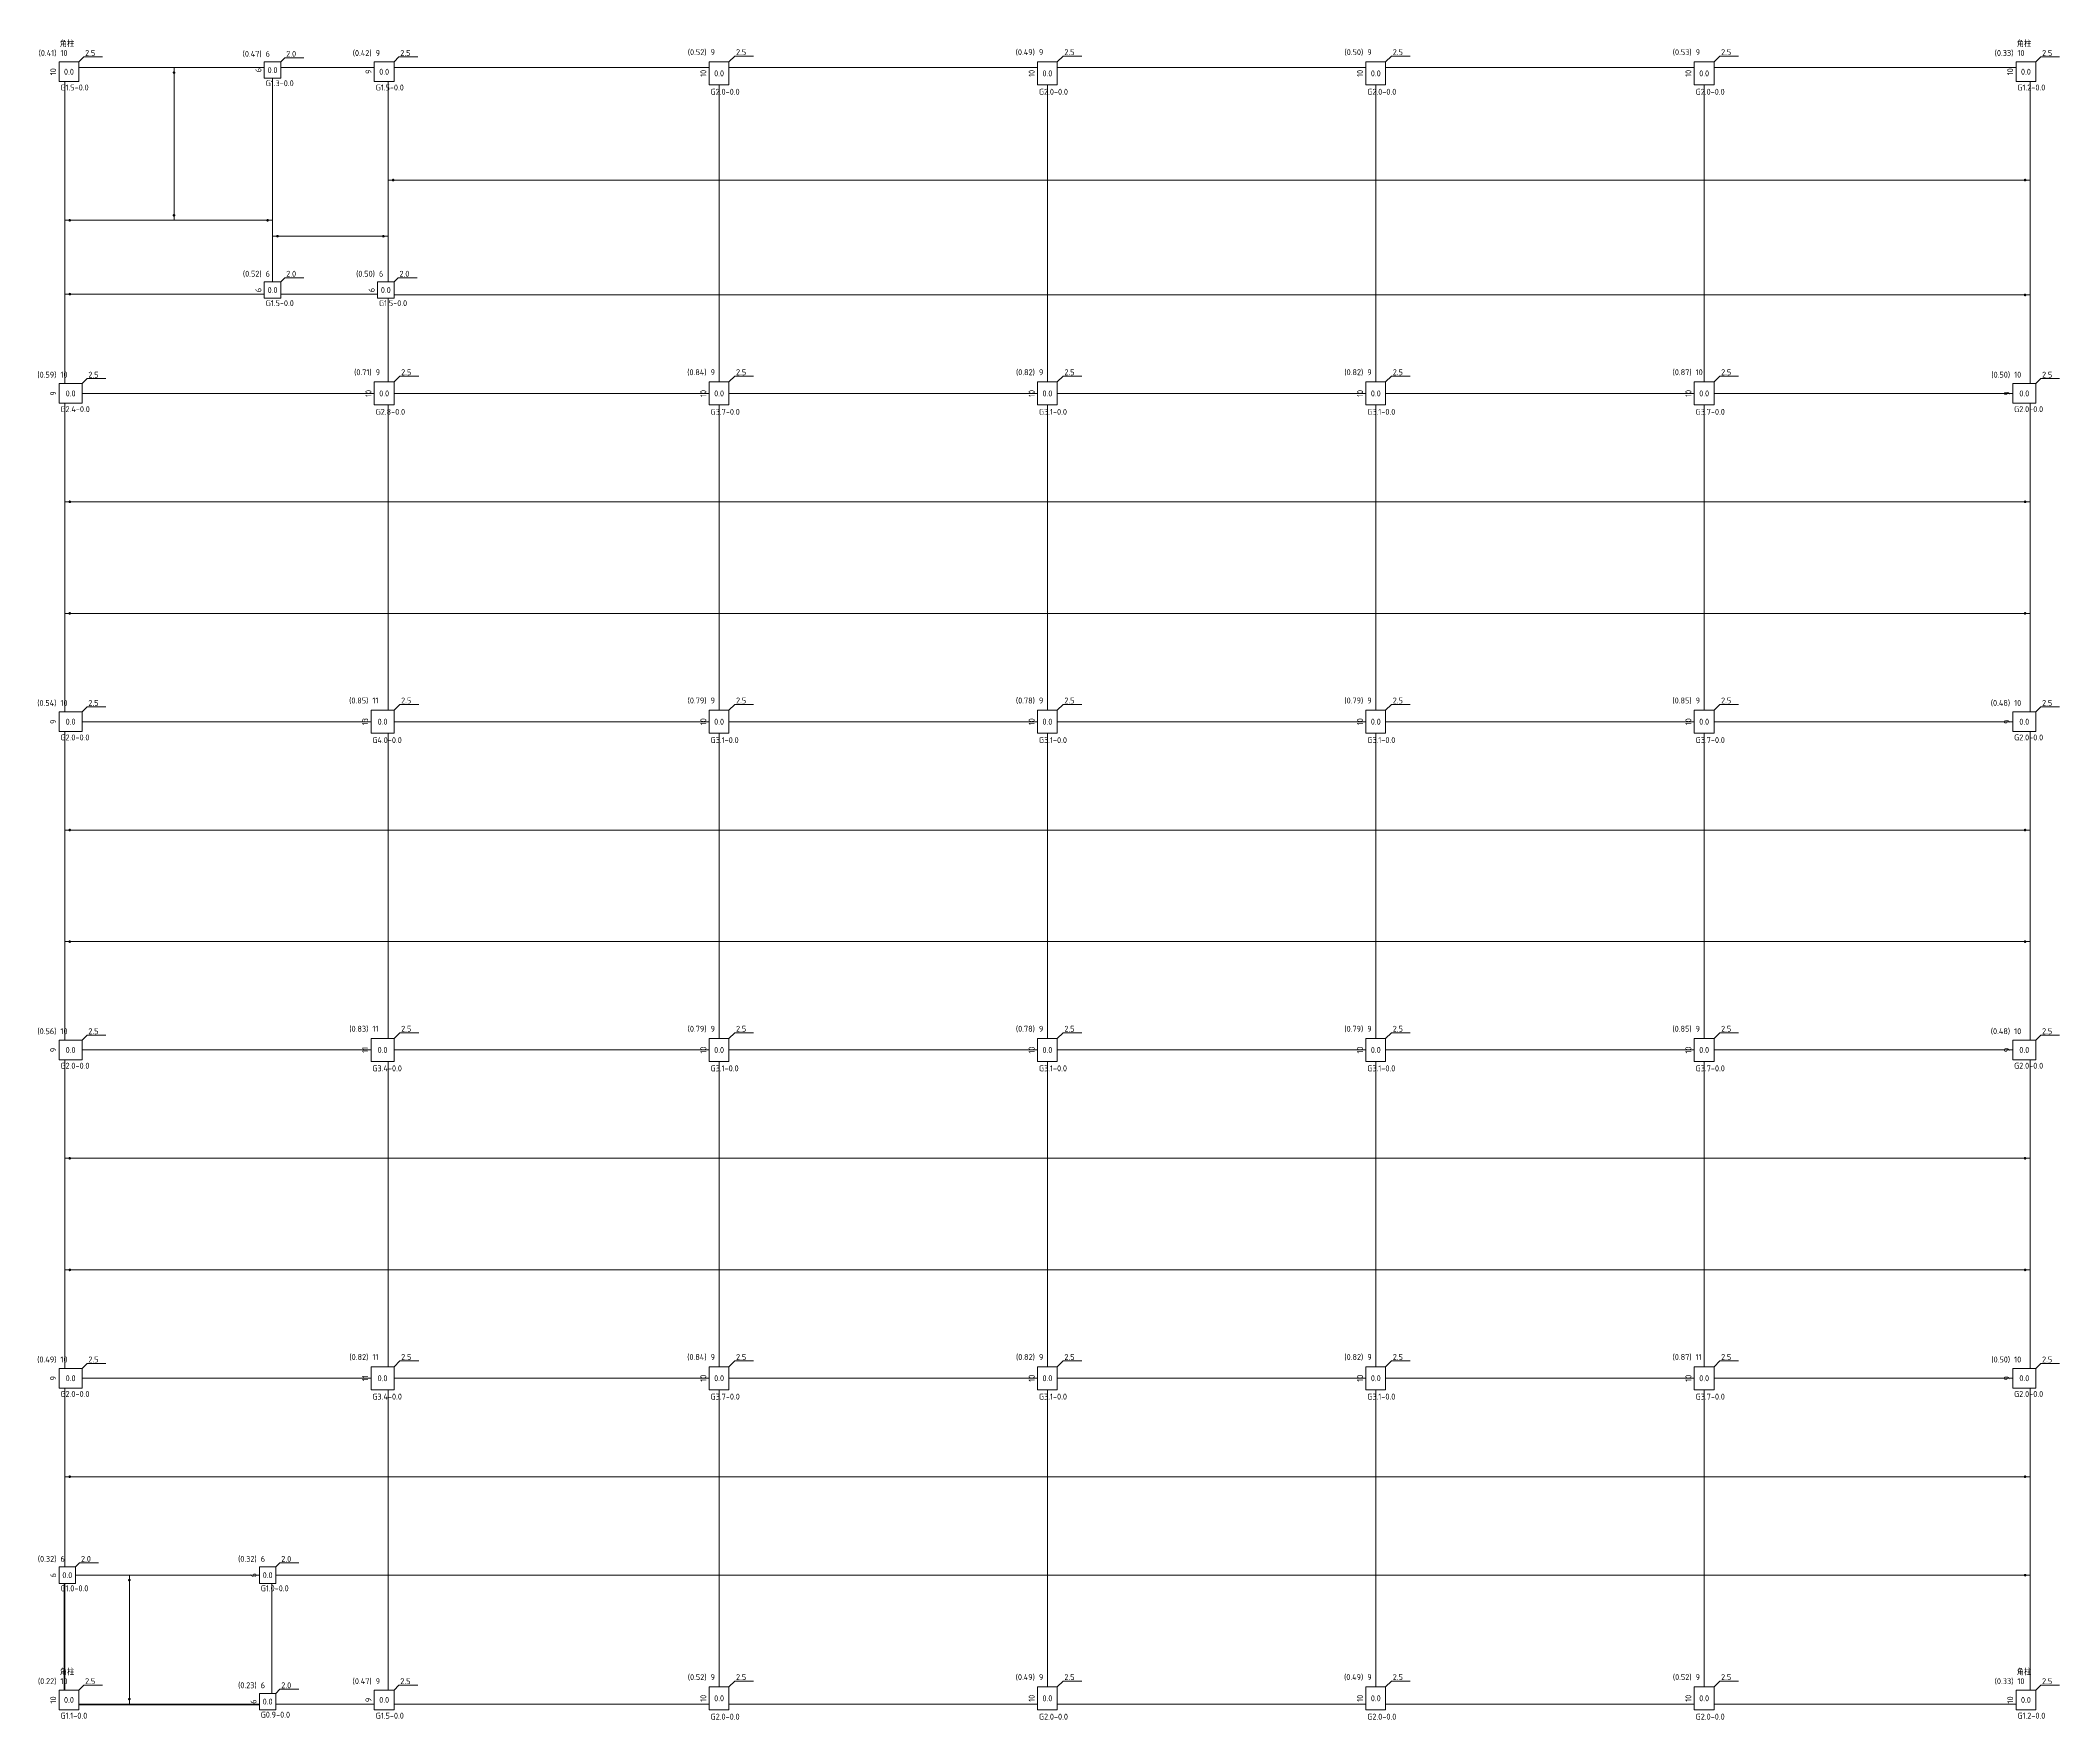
# Model space of a CAD drawing. Extents: x -2331248 to -1198620, y -977263 to -545844.
# Drawn here: x -1933610 to -1872114, y -598205 to -547050 of the extents above; entities that cross this region are included whole.
import ezdxf
from ezdxf.enums import TextEntityAlignment as Align

# ---------------------------------------------------------------- set-up
doc = ezdxf.new("R2010")
doc.units = 0
doc.header["$LTSCALE"] = 1000
doc.header["$MEASUREMENT"] = 0
doc.layers.get('0').update_dxf_attribs({"linetype": 'CONTINUOUS'})
for name, color, linetype, lineweight in [('15100', 4, 'CONTINUOUS', 18), ('15101', 52, 'CONTINUOUS', 18), ('15221', 2, 'CONTINUOUS', 18)]:
    doc.layers.add(name, color=color, linetype=linetype, lineweight=lineweight)
doc.styles.add('PkpmHz', font='Pkpmeng', dxfattribs={"width": 0.7, "bigfont": 'hztxt'})

# ---------------------------------------------------------------- blocks, each defined once
blk = doc.blocks.new('A$C411173C4')
at = {"layer": '15100', "ltscale": 1000}
for p, q in [((900, 45675), (901, 49900)), ((1325, 50324), (4225, 50325)), ((4225, 50325), (6975, 50324)), ((7225, 45675), (7225, 50000)), ((7475, 50324), (10325, 50324)), ((10750, 46900), (10750, 49900)), ((10925, 50324), (20525, 50324)), ((21125, 50324), (30525, 50324)), ((31125, 50324), (40525, 50324)), ((41125, 50324), (50525, 50324)), ((51125, 50324), (60325, 50324)), ((60750, 46900), (60750, 49900)), ((20825, 46900), (20825, 49800)), ((30825, 46900), (30825, 49800)), ((40825, 46900), (40825, 49800)), ((50825, 46900), (50825, 49800)), ((10750, 45190), (10750, 46900)), ((20825, 43400), (20825, 46900)), ((30825, 43400), (30825, 46900)), ((40825, 43400), (40825, 46900)), ((50825, 43400), (50825, 46900)), ((60750, 43400), (60750, 46900)), ((900, 43425), (900, 45675)), ((7225, 45190), (7225, 45675)), ((7225, 43800), (7225, 45190)), ((10749, 43800), (10750, 45190)), ((901, 40700), (900, 43425)), ((7475, 43425), (10425, 43425)), ((10750, 40750), (10749, 43300)), ((20825, 40750), (20825, 43400)), ((30825, 40750), (30825, 43400)), ((40825, 40750), (40825, 43400)), ((50825, 40750), (50825, 43400)), ((60749, 40700), (60750, 43400)), ((900, 37100), (901, 40100)), ((1425, 40400), (10325, 40400)), ((10750, 37100), (10750, 40050)), ((10925, 40400), (20525, 40400)), ((20825, 37100), (20825, 40050)), ((21125, 40400), (30525, 40400)), ((30825, 37100), (30825, 40050)), ((31125, 40400), (40525, 40400)), ((40825, 37100), (40825, 40050)), ((41125, 40400), (50525, 40400)), ((50825, 37100), (50825, 40050)), ((51125, 40400), (60225, 40400)), ((60750, 37100), (60749, 40100)), ((900, 33700), (900, 37100)), ((10750, 33700), (10750, 37100)), ((20825, 33700), (20825, 37100)), ((30825, 33700), (30825, 37100)), ((40825, 33700), (40825, 37100)), ((50825, 33700), (50825, 37100)), ((60750, 33700), (60750, 37100)), ((901, 30700), (900, 33700)), ((10750, 30750), (10750, 33700)), ((20825, 30750), (20825, 33700)), ((30825, 30750), (30825, 33700)), ((40825, 30750), (40825, 33700)), ((50825, 30750), (50825, 33700)), ((60750, 30700), (60750, 33700)), ((1425, 30400), (10225, 30400)), ((10925, 30400), (20525, 30400)), ((21125, 30400), (30525, 30400)), ((31125, 30400), (40525, 30400)), ((41125, 30400), (50525, 30400)), ((51125, 30400), (60225, 30400)), ((900, 27100), (901, 30100)), ((10750, 27100), (10750, 30050)), ((20825, 27100), (20825, 30050)), ((30825, 27100), (30825, 30050)), ((40825, 27100), (40825, 30050)), ((50825, 27100), (50825, 30050)), ((60750, 27100), (60750, 30100)), ((900, 23700), (900, 27100)), ((10750, 23700), (10750, 27100)), ((20825, 23700), (20825, 27100)), ((30825, 23700), (30825, 27100)), ((40825, 23700), (40825, 27100)), ((50825, 23700), (50825, 27100)), ((60750, 23700), (60750, 27100)), ((901, 20700), (900, 23700)), ((10750, 20750), (10750, 23700)), ((20825, 20750), (20825, 23700)), ((30825, 20750), (30825, 23700)), ((40825, 20750), (40825, 23700)), ((50825, 20750), (50825, 23700)), ((60750, 20700), (60750, 23700)), ((1425, 20400), (10225, 20400)), ((10925, 20400), (20525, 20400)), ((21125, 20400), (30525, 20400)), ((31125, 20400), (40525, 20400)), ((41125, 20400), (50525, 20400)), ((51125, 20400), (60225, 20400)), ((900, 17100), (901, 20100)), ((10750, 17100), (10750, 20050)), ((20825, 17100), (20825, 20050)), ((30825, 17100), (30825, 20050)), ((40825, 17100), (40825, 20050)), ((50825, 17100), (50825, 20050)), ((60750, 17100), (60750, 20100)), ((900, 13700), (900, 17100)), ((10750, 13700), (10750, 17100)), ((20825, 13700), (20825, 17100)), ((30825, 13700), (30825, 17100)), ((40825, 13700), (40825, 17100)), ((50825, 13700), (50825, 17100)), ((60750, 13700), (60750, 17100)), ((901, 10700), (900, 13700)), ((10750, 10750), (10750, 13700)), ((20825, 10750), (20825, 13700)), ((30825, 10750), (30825, 13700)), ((40825, 10750), (40825, 13700)), ((50825, 10750), (50825, 13700)), ((60750, 10700), (60750, 13700)), ((900, 7400), (901, 10100)), ((1425, 10400), (10225, 10400)), ((10750, 7400), (10750, 10050)), ((10925, 10400), (20525, 10400)), ((20825, 7400), (20825, 10050)), ((21125, 10400), (30525, 10400)), ((30825, 7400), (30825, 10050)), ((31125, 10400), (40525, 10400)), ((40825, 7400), (40825, 10050)), ((41125, 10400), (50525, 10400)), ((50825, 7400), (50825, 10050)), ((51125, 10400), (60225, 10400)), ((60750, 7400), (60750, 10100)), ((901, 4650), (900, 7400)), ((10750, 4400), (10750, 7400)), ((20825, 4400), (20825, 7400)), ((30825, 4400), (30825, 7400)), ((40825, 4400), (40825, 7400)), ((50825, 4400), (50825, 7400)), ((60750, 4400), (60750, 7400)), ((1225, 4400), (2865, 4400)), ((1225, 4400), (2865, 4400)), ((2865, 4400), (6825, 4400)), ((2865, 4400), (6825, 4400)), ((10750, 900), (10750, 4400)), ((20825, 1000), (20825, 4400)), ((30825, 1000), (30825, 4400)), ((40825, 1000), (40825, 4400)), ((50825, 1000), (50825, 4400)), ((60750, 900), (60750, 4400)), ((876, 900), (875, 4150)), ((901, 900), (901, 4150)), ((7200, 800), (7200, 4150)), ((7200, 800), (7200, 4150)), ((1325, 476), (2865, 475)), ((1325, 451), (2865, 450)), ((2865, 475), (6825, 476)), ((2865, 450), (6825, 450)), ((7325, 476), (10325, 476)), ((10925, 476), (20525, 476)), ((21125, 476), (30525, 476)), ((31125, 476), (40525, 476)), ((41125, 476), (50525, 476)), ((51125, 476), (60325, 476))]:
    blk.add_line(p, q, dxfattribs=at)
at = {"layer": '15100', "color": 4, "ltscale": 1000}
for p, q in [((4225, 45675), (4225, 50325)), ((10750, 46900), (20825, 46900)), ((20825, 46900), (30825, 46900)), ((30825, 46900), (40825, 46900)), ((40825, 46900), (50825, 46900)), ((50825, 46900), (60750, 46900)), ((900, 45675), (4225, 45675)), ((4225, 45675), (7225, 45675)), ((7225, 45190), (10750, 45190)), ((900, 43425), (6975, 43425)), ((10925, 43400), (20825, 43400)), ((20825, 43400), (30825, 43400)), ((30825, 43400), (40825, 43400)), ((40825, 43400), (50825, 43400)), ((50825, 43400), (60750, 43400)), ((900, 37100), (10750, 37100)), ((10750, 37100), (20825, 37100)), ((20825, 37100), (30825, 37100)), ((30825, 37100), (40825, 37100)), ((40825, 37100), (50825, 37100)), ((50825, 37100), (60750, 37100)), ((900, 33700), (10750, 33700)), ((10750, 33700), (20825, 33700)), ((20825, 33700), (30825, 33700)), ((30825, 33700), (40825, 33700)), ((40825, 33700), (50825, 33700)), ((50825, 33700), (60750, 33700)), ((900, 27100), (10750, 27100)), ((10750, 27100), (20825, 27100)), ((20825, 27100), (30825, 27100)), ((30825, 27100), (40825, 27100)), ((40825, 27100), (50825, 27100)), ((50825, 27100), (60750, 27100)), ((900, 23700), (10750, 23700)), ((10750, 23700), (20825, 23700)), ((20825, 23700), (30825, 23700)), ((30825, 23700), (40825, 23700)), ((40825, 23700), (50825, 23700)), ((50825, 23700), (60750, 23700)), ((900, 17100), (10750, 17100)), ((10750, 17100), (20825, 17100)), ((20825, 17100), (30825, 17100)), ((30825, 17100), (40825, 17100)), ((40825, 17100), (50825, 17100)), ((50825, 17100), (60750, 17100)), ((900, 13700), (10750, 13700)), ((10750, 13700), (20825, 13700)), ((20825, 13700), (30825, 13700)), ((30825, 13700), (40825, 13700)), ((40825, 13700), (50825, 13700)), ((50825, 13700), (60750, 13700)), ((900, 7400), (10750, 7400)), ((10750, 7400), (20825, 7400)), ((20825, 7400), (30825, 7400)), ((30825, 7400), (40825, 7400)), ((40825, 7400), (50825, 7400)), ((50825, 7400), (60750, 7400)), ((2865, 475), (2865, 4400)), ((2865, 450), (2865, 4400)), ((7325, 4400), (10750, 4400)), ((10750, 4400), (20825, 4400)), ((20825, 4400), (30825, 4400)), ((30825, 4400), (40825, 4400)), ((40825, 4400), (50825, 4400)), ((50825, 4400), (60750, 4400))]:
    blk.add_line(p, q, dxfattribs=at)
at = {"layer": '15100', "color": 1, "ltscale": 1000}
for points in [[(4245, 50175, 40, 40, 1), (4205, 50175, 40, 40, 1)], [(10920, 46900, 40, 40, 1), (10880, 46900, 40, 40, 1)], [(60620, 46900, 40, 40, 1), (60580, 46900, 40, 40, 1)], [(1070, 45675, 40, 40, 1), (1030, 45675, 40, 40, 1)], [(4245, 45825, 40, 40, 1), (4205, 45825, 40, 40, 1)], [(7095, 45675, 40, 40, 1), (7055, 45675, 40, 40, 1)], [(7395, 45190, 40, 40, 1), (7355, 45190, 40, 40, 1)], [(10620, 45190, 40, 40, 1), (10580, 45190, 40, 40, 1)], [(1070, 43425, 40, 40, 1), (1030, 43425, 40, 40, 1)], [(60620, 43400, 40, 40, 1), (60580, 43400, 40, 40, 1)], [(1070, 37100, 40, 40, 1), (1030, 37100, 40, 40, 1)], [(60620, 37100, 40, 40, 1), (60580, 37100, 40, 40, 1)], [(1070, 33700, 40, 40, 1), (1030, 33700, 40, 40, 1)], [(60620, 33700, 40, 40, 1), (60580, 33700, 40, 40, 1)], [(1070, 27100, 40, 40, 1), (1030, 27100, 40, 40, 1)], [(60620, 27100, 40, 40, 1), (60580, 27100, 40, 40, 1)], [(1070, 23700, 40, 40, 1), (1030, 23700, 40, 40, 1)], [(60620, 23700, 40, 40, 1), (60580, 23700, 40, 40, 1)], [(1070, 17100, 40, 40, 1), (1030, 17100, 40, 40, 1)], [(60620, 17100, 40, 40, 1), (60580, 17100, 40, 40, 1)], [(1070, 13700, 40, 40, 1), (1030, 13700, 40, 40, 1)], [(60620, 13700, 40, 40, 1), (60580, 13700, 40, 40, 1)], [(1070, 7400, 40, 40, 1), (1030, 7400, 40, 40, 1)], [(60620, 7400, 40, 40, 1), (60580, 7400, 40, 40, 1)], [(60620, 4400, 40, 40, 1), (60580, 4400, 40, 40, 1)], [(2885, 4250, 40, 40, 1), (2845, 4250, 40, 40, 1)], [(2885, 625, 40, 40, 1), (2845, 625, 40, 40, 1)]]:
    blk.add_lwpolyline(points, format="xyseb", close=True, dxfattribs=at)
at = {"layer": '15101', "linetype": 'Continuous'}
for points in [[(725, 49900), (1325, 49900), (1325, 50500), (725, 50500)], [(6975, 50000), (7475, 50000), (7475, 50500), (6975, 50500)], [(10325, 49900), (10925, 49900), (10925, 50500), (10325, 50500)], [(20525, 49800), (21125, 49800), (21125, 50500), (20525, 50500)], [(30525, 49800), (31125, 49800), (31125, 50500), (30525, 50500)], [(40525, 49800), (41125, 49800), (41125, 50500), (40525, 50500)], [(50525, 49800), (51125, 49800), (51125, 50500), (50525, 50500)], [(60325, 49900), (60925, 49900), (60925, 50500), (60325, 50500)], [(6975, 43300), (7475, 43300), (7475, 43800), (6975, 43800)], [(10425, 43300), (10925, 43300), (10925, 43800), (10425, 43800)], [(725, 40100), (1425, 40100), (1425, 40700), (725, 40700)], [(10325, 40050), (10925, 40050), (10925, 40750), (10325, 40750)], [(20525, 40050), (21125, 40050), (21125, 40750), (20525, 40750)], [(30525, 40050), (31125, 40050), (31125, 40750), (30525, 40750)], [(40525, 40050), (41125, 40050), (41125, 40750), (40525, 40750)], [(50525, 40050), (51125, 40050), (51125, 40750), (50525, 40750)], [(60225, 40100), (60925, 40100), (60925, 40700), (60225, 40700)], [(10225, 30050), (10925, 30050), (10925, 30750), (10225, 30750)], [(20525, 30050), (21125, 30050), (21125, 30750), (20525, 30750)], [(30525, 30050), (31125, 30050), (31125, 30750), (30525, 30750)], [(40525, 30050), (41125, 30050), (41125, 30750), (40525, 30750)], [(50525, 30050), (51125, 30050), (51125, 30750), (50525, 30750)], [(725, 30100), (1425, 30100), (1425, 30700), (725, 30700)], [(60225, 30100), (60925, 30100), (60925, 30700), (60225, 30700)], [(725, 20100), (1425, 20100), (1425, 20700), (725, 20700)], [(10225, 20050), (10925, 20050), (10925, 20750), (10225, 20750)], [(20525, 20050), (21125, 20050), (21125, 20750), (20525, 20750)], [(30525, 20050), (31125, 20050), (31125, 20750), (30525, 20750)], [(40525, 20050), (41125, 20050), (41125, 20750), (40525, 20750)], [(50525, 20050), (51125, 20050), (51125, 20750), (50525, 20750)], [(60225, 20100), (60925, 20100), (60925, 20700), (60225, 20700)], [(725, 10100), (1425, 10100), (1425, 10700), (725, 10700)], [(10225, 10050), (10925, 10050), (10925, 10750), (10225, 10750)], [(20525, 10050), (21125, 10050), (21125, 10750), (20525, 10750)], [(30525, 10050), (31125, 10050), (31125, 10750), (30525, 10750)], [(40525, 10050), (41125, 10050), (41125, 10750), (40525, 10750)], [(50525, 10050), (51125, 10050), (51125, 10750), (50525, 10750)], [(60225, 10100), (60925, 10100), (60925, 10700), (60225, 10700)], [(725, 4150), (1225, 4150), (1225, 4650), (725, 4650)], [(725, 4150), (1225, 4150), (1225, 4650), (725, 4650)], [(6825, 4150), (7325, 4150), (7325, 4650), (6825, 4650)], [(6825, 4150), (7325, 4150), (7325, 4650), (6825, 4650)], [(725, 300), (1325, 300), (1325, 900), (725, 900)], [(725, 300), (1325, 300), (1325, 900), (725, 900)], [(6825, 300), (7325, 300), (7325, 800), (6825, 800)], [(6825, 300), (7325, 300), (7325, 800), (6825, 800)], [(10325, 300), (10925, 300), (10925, 900), (10325, 900)], [(20525, 300), (21125, 300), (21125, 1000), (20525, 1000)], [(30525, 300), (31125, 300), (31125, 1000), (30525, 1000)], [(40525, 300), (41125, 300), (41125, 1000), (40525, 1000)], [(50525, 300), (51125, 300), (51125, 1000), (50525, 1000)], [(60325, 300), (60925, 300), (60925, 900), (60325, 900)]]:
    blk.add_lwpolyline(points, close=True, dxfattribs=at)
at = {"layer": '15221', "ltscale": 1000}
for p, q in [((1325, 50500), (1475, 50650)), ((2051, 50650), (1475, 50650)), ((7475, 50500), (7600, 50625)), ((8176, 50625), (7600, 50625)), ((10925, 50500), (11075, 50650)), ((11651, 50650), (11075, 50650)), ((21125, 50500), (21300, 50675)), ((21876, 50675), (21300, 50675)), ((31125, 50500), (31300, 50675)), ((31876, 50675), (31300, 50675)), ((41125, 50500), (41300, 50675)), ((41876, 50675), (41300, 50675)), ((51125, 50500), (51300, 50675)), ((51876, 50675), (51300, 50675)), ((60925, 50500), (61075, 50650)), ((61651, 50650), (61075, 50650)), ((7475, 43800), (7600, 43925)), ((8176, 43925), (7600, 43925)), ((10925, 43800), (11050, 43925)), ((11626, 43925), (11050, 43925)), ((1425, 40700), (1575, 40850)), ((2151, 40850), (1575, 40850)), ((10925, 40750), (11100, 40925)), ((11676, 40925), (11100, 40925)), ((21125, 40750), (21300, 40925)), ((21876, 40925), (21300, 40925)), ((31125, 40750), (31300, 40925)), ((31876, 40925), (31300, 40925)), ((41125, 40750), (41300, 40925)), ((41876, 40925), (41300, 40925)), ((51125, 40750), (51300, 40925)), ((51876, 40925), (51300, 40925)), ((60925, 40700), (61075, 40850)), ((61651, 40850), (61075, 40850)), ((1425, 30700), (1575, 30850)), ((2151, 30850), (1575, 30850)), ((10925, 30750), (11100, 30925)), ((11676, 30925), (11100, 30925)), ((21125, 30750), (21300, 30925)), ((21876, 30925), (21300, 30925)), ((31125, 30750), (31300, 30925)), ((31876, 30925), (31300, 30925)), ((41125, 30750), (41300, 30925)), ((41876, 30925), (41300, 30925)), ((51125, 30750), (51300, 30925)), ((51876, 30925), (51300, 30925)), ((60925, 30700), (61075, 30850)), ((61651, 30850), (61075, 30850)), ((10925, 20750), (11100, 20925)), ((11676, 20925), (11100, 20925)), ((21125, 20750), (21300, 20925)), ((21876, 20925), (21300, 20925)), ((31125, 20750), (31300, 20925)), ((31876, 20925), (31300, 20925)), ((41125, 20750), (41300, 20925)), ((41876, 20925), (41300, 20925)), ((51125, 20750), (51300, 20925)), ((51876, 20925), (51300, 20925)), ((1425, 20700), (1575, 20850)), ((2151, 20850), (1575, 20850)), ((60925, 20700), (61075, 20850)), ((61651, 20850), (61075, 20850)), ((1425, 10700), (1575, 10850)), ((2151, 10850), (1575, 10850)), ((10925, 10750), (11100, 10925)), ((11676, 10925), (11100, 10925)), ((21125, 10750), (21300, 10925)), ((21876, 10925), (21300, 10925)), ((31125, 10750), (31300, 10925)), ((31876, 10925), (31300, 10925)), ((41125, 10750), (41300, 10925)), ((41876, 10925), (41300, 10925)), ((51125, 10750), (51300, 10925)), ((51876, 10925), (51300, 10925)), ((60925, 10700), (61075, 10850)), ((61651, 10850), (61075, 10850)), ((1225, 4650), (1350, 4775)), ((1926, 4775), (1350, 4775)), ((7325, 4650), (7450, 4775)), ((8026, 4775), (7450, 4775)), ((1325, 900), (1475, 1050)), ((2051, 1050), (1475, 1050)), ((7325, 800), (7450, 925)), ((8026, 925), (7450, 925)), ((10925, 900), (11075, 1050)), ((11651, 1050), (11075, 1050)), ((21125, 1000), (21300, 1175)), ((21876, 1175), (21300, 1175)), ((31125, 1000), (31300, 1175)), ((31876, 1175), (31300, 1175)), ((41125, 1000), (41300, 1175)), ((41876, 1175), (41300, 1175)), ((51125, 1000), (51300, 1175)), ((51876, 1175), (51300, 1175)), ((60925, 900), (61075, 1050)), ((61651, 1050), (61075, 1050))]:
    blk.add_line(p, q, dxfattribs=at)
at = {"layer": '15221', "style": 'PkpmHz', "width": 0.91}
for s, p in [('角柱 ', (1025, 51046)), ('角柱 ', (60625, 51046)), ('0.0', (1025, 50200)), ('0.0', (7225, 50250)), ('0.0', (10625, 50200)), ('0.0', (20825, 50150)), ('0.0', (30825, 50150)), ('0.0', (40825, 50150)), ('0.0', (50825, 50150)), ('0.0', (60625, 50200)), ('0.0', (7225, 43550)), ('0.0', (10675, 43550)), ('0.0', (1075, 40400)), ('0.0', (10625, 40400)), ('0.0', (20825, 40400)), ('0.0', (30825, 40400)), ('0.0', (40825, 40400)), ('0.0', (50825, 40400)), ('0.0', (60575, 40400)), ('0.0', (1075, 30400)), ('0.0', (10575, 30400)), ('0.0', (20825, 30400)), ('0.0', (30825, 30400)), ('0.0', (40825, 30400)), ('0.0', (50825, 30400)), ('0.0', (60575, 30400)), ('0.0', (1075, 20400)), ('0.0', (10575, 20400)), ('0.0', (20825, 20400)), ('0.0', (30825, 20400)), ('0.0', (40825, 20400)), ('0.0', (50825, 20400)), ('0.0', (60575, 20400)), ('0.0', (1075, 10400)), ('0.0', (10575, 10400)), ('0.0', (20825, 10400)), ('0.0', (30825, 10400)), ('0.0', (40825, 10400)), ('0.0', (50825, 10400)), ('0.0', (60575, 10400)), ('0.0', (975, 4400)), ('0.0', (7075, 4400)), ('角柱 ', (1025, 1446)), ('角柱 ', (60625, 1446)), ('0.0', (1025, 600)), ('0.0', (7075, 550)), ('0.0', (10625, 600)), ('0.0', (20825, 650)), ('0.0', (30825, 650)), ('0.0', (40825, 650)), ('0.0', (50825, 650)), ('0.0', (60625, 600))]:
    blk.add_text(s, height=180, dxfattribs=at).set_placement(p, align=Align.MIDDLE_CENTER)
for s, p in [('(0.41)', (643, 50681)), ('(0.47)', (6893, 50656)), ('(0.42)', (10243, 50681)), ('(0.52)', (20443, 50706)), ('(0.49)', (30443, 50706)), ('(0.50)', (40443, 50706)), ('(0.53)', (50443, 50706)), ('(0.33)', (60243, 50681)), ('(0.52)', (6893, 43956)), ('(0.50)', (10343, 43956)), ('(0.59)', (643, 40881)), ('(0.71)', (10243, 40956)), ('(0.84)', (20443, 40956)), ('(0.82)', (30443, 40956)), ('(0.82)', (40443, 40956)), ('(0.87)', (50443, 40956)), ('(0.50)', (60143, 40881)), ('(0.54)', (643, 30881)), ('(0.85)', (10143, 30956)), ('(0.79)', (20443, 30956)), ('(0.78)', (30443, 30956)), ('(0.79)', (40443, 30956)), ('(0.85)', (50443, 30956)), ('(0.48)', (60143, 30881)), ('(0.56)', (643, 20881)), ('(0.83)', (10143, 20956)), ('(0.79)', (20443, 20956)), ('(0.78)', (30443, 20956)), ('(0.79)', (40443, 20956)), ('(0.85)', (50443, 20956)), ('(0.48)', (60143, 20881)), ('(0.49)', (643, 10881)), ('(0.82)', (10143, 10956)), ('(0.84)', (20443, 10956)), ('(0.82)', (30443, 10956)), ('(0.82)', (40443, 10956)), ('(0.87)', (50443, 10956)), ('(0.50)', (60143, 10881)), ('(0.32)', (643, 4806)), ('(0.32)', (6743, 4806)), ('(0.22)', (643, 1081)), ('(0.47)', (10243, 1081)), ('(0.52)', (20443, 1206)), ('(0.49)', (30443, 1206)), ('(0.49)', (40443, 1206)), ('(0.52)', (50443, 1206)), ('(0.33)', (60243, 1081)), ('(0.23)', (6743, 956))]:
    blk.add_text(s, height=180, dxfattribs=at).set_placement(p, align=Align.RIGHT)
for s, p in [('10', (766, 50681)), ('2.5', (1516, 50681)), ('6', (7016, 50656)), ('2.0', (7641, 50656)), ('9', (10366, 50681)), ('2.5', (11116, 50681)), ('9', (20566, 50706)), ('2.5', (21341, 50706)), ('9', (30566, 50706)), ('2.5', (31341, 50706)), ('9', (40566, 50706)), ('2.5', (41341, 50706)), ('9', (50566, 50706)), ('2.5', (51341, 50706)), ('10', (60366, 50681)), ('2.5', (61116, 50681)), ('6', (7016, 43956)), ('2.0', (7641, 43956)), ('6', (10466, 43956)), ('2.0', (11091, 43956)), ('10', (766, 40881)), ('2.5', (1616, 40881)), ('9', (10366, 40956)), ('2.5', (11141, 40956)), ('9', (20566, 40956)), ('2.5', (21341, 40956)), ('9', (30566, 40956)), ('2.5', (31341, 40956)), ('9', (40566, 40956)), ('2.5', (41341, 40956)), ('10', (50566, 40956)), ('2.5', (51341, 40956)), ('10', (60266, 40881)), ('2.5', (61116, 40881)), ('10', (766, 30881)), ('2.5', (1616, 30881)), ('11', (10266, 30956)), ('2.5', (11141, 30956)), ('9', (20566, 30956)), ('2.5', (21341, 30956)), ('9', (30566, 30956)), ('2.5', (31341, 30956)), ('9', (40566, 30956)), ('2.5', (41341, 30956)), ('9', (50566, 30956)), ('2.5', (51341, 30956)), ('10', (60266, 30881)), ('2.5', (61116, 30881)), ('10', (766, 20881)), ('2.5', (1616, 20881)), ('11', (10266, 20956)), ('2.5', (11141, 20956)), ('9', (20566, 20956)), ('2.5', (21341, 20956)), ('9', (30566, 20956)), ('2.5', (31341, 20956)), ('9', (40566, 20956)), ('2.5', (41341, 20956)), ('9', (50566, 20956)), ('2.5', (51341, 20956)), ('10', (60266, 20881)), ('2.5', (61116, 20881)), ('11', (10266, 10956)), ('2.5', (11141, 10956)), ('9', (20566, 10956)), ('2.5', (21341, 10956)), ('9', (30566, 10956)), ('2.5', (31341, 10956)), ('9', (40566, 10956)), ('2.5', (41341, 10956)), ('11', (50566, 10956)), ('2.5', (51341, 10956)), ('10', (766, 10881)), ('2.5', (1616, 10881)), ('10', (60266, 10881)), ('2.5', (61116, 10881)), ('6', (766, 4806)), ('2.0', (1391, 4806)), ('6', (6866, 4806)), ('2.0', (7491, 4806)), ('10', (766, 1081)), ('2.5', (1516, 1081)), ('9', (10366, 1081)), ('2.5', (11116, 1081)), ('9', (20566, 1206)), ('2.5', (21341, 1206)), ('9', (30566, 1206)), ('2.5', (31341, 1206)), ('9', (40566, 1206)), ('2.5', (41341, 1206)), ('9', (50566, 1206)), ('2.5', (51341, 1206)), ('10', (60366, 1081)), ('2.5', (61116, 1081)), ('6', (6866, 956)), ('2.0', (7491, 956))]:
    blk.add_text(s, height=180, dxfattribs=at).set_placement(p)
for s, p in [('10', (545, 50200)), ('6', (6795, 50250)), ('9', (10145, 50200)), ('10', (20345, 50150)), ('10', (30345, 50150)), ('10', (40345, 50150)), ('10', (50345, 50150)), ('10', (60145, 50200)), ('6', (6795, 43550)), ('6', (10245, 43550)), ('9', (545, 40400)), ('10', (10145, 40400)), ('10', (20345, 40400)), ('10', (30345, 40400)), ('10', (40345, 40400)), ('10', (50345, 40400)), ('9', (60045, 40400)), ('9', (545, 30400)), ('13', (10045, 30400)), ('10', (20345, 30400)), ('10', (30345, 30400)), ('10', (40345, 30400)), ('10', (50345, 30400)), ('9', (60045, 30400)), ('9', (545, 20400)), ('11', (10045, 20400)), ('10', (20345, 20400)), ('10', (30345, 20400)), ('10', (40345, 20400)), ('10', (50345, 20400)), ('9', (60045, 20400)), ('11', (10045, 10400)), ('10', (20345, 10400)), ('10', (30345, 10400)), ('10', (40345, 10400)), ('10', (50345, 10400)), ('9', (545, 10400)), ('9', (60045, 10400)), ('6', (545, 4400)), ('6', (6645, 4400)), ('10', (545, 600)), ('9', (10145, 600)), ('10', (20345, 650)), ('10', (30345, 650)), ('10', (40345, 650)), ('10', (50345, 650)), ('10', (60145, 600)), ('6', (6645, 550))]:
    blk.add_text(s, height=180, rotation=90, dxfattribs=at).set_placement(p, align=Align.MIDDLE_CENTER)
for s, p in [('G1.3-0.0', (7016, 49850)), ('G1.5-0.0', (766, 49720)), ('G1.5-0.0', (10366, 49720)), ('G2.0-0.0', (20566, 49590)), ('G2.0-0.0', (30566, 49590)), ('G2.0-0.0', (40566, 49590)), ('G2.0-0.0', (50566, 49590)), ('G1.2-0.0', (60366, 49720)), ('G1.5-0.0', (7016, 43150)), ('G1.5-0.0', (10466, 43150)), ('G2.4-0.0', (766, 39920)), ('G2.0-0.0', (60266, 39920)), ('G2.8-0.0', (10366, 39840)), ('G3.7-0.0', (20566, 39840)), ('G3.1-0.0', (30566, 39840)), ('G3.1-0.0', (40566, 39840)), ('G3.7-0.0', (50566, 39840)), ('G2.0-0.0', (766, 29920)), ('G4.0-0.0', (10266, 29840)), ('G3.1-0.0', (20566, 29840)), ('G3.1-0.0', (30566, 29840)), ('G3.1-0.0', (40566, 29840)), ('G3.7-0.0', (50566, 29840)), ('G2.0-0.0', (60266, 29920)), ('G2.0-0.0', (766, 19920)), ('G3.4-0.0', (10266, 19840)), ('G3.1-0.0', (20566, 19840)), ('G3.1-0.0', (30566, 19840)), ('G3.1-0.0', (40566, 19840)), ('G3.7-0.0', (50566, 19840)), ('G2.0-0.0', (60266, 19920)), ('G2.0-0.0', (766, 9920)), ('G3.4-0.0', (10266, 9840)), ('G3.7-0.0', (20566, 9840)), ('G3.1-0.0', (30566, 9840)), ('G3.1-0.0', (40566, 9840)), ('G3.7-0.0', (50566, 9840)), ('G2.0-0.0', (60266, 9920)), ('G1.0-0.0', (766, 4000)), ('G1.0-0.0', (6866, 4000)), ('G1.1-0.0', (766, 120)), ('G0.9-0.0', (6866, 150)), ('G1.5-0.0', (10366, 120)), ('G2.0-0.0', (20566, 90)), ('G2.0-0.0', (30566, 90)), ('G2.0-0.0', (40566, 90)), ('G2.0-0.0', (50566, 90)), ('G1.2-0.0', (60366, 120))]:
    blk.add_text(s, height=180, dxfattribs=at).set_placement(p, align=Align.MIDDLE_LEFT)

msp = doc.modelspace()

# ---------------------------------------------------------------- block references
msp.add_blockref('A$C411173C4', (-1933765, -598205))

doc.saveas('drawing.dxf')
